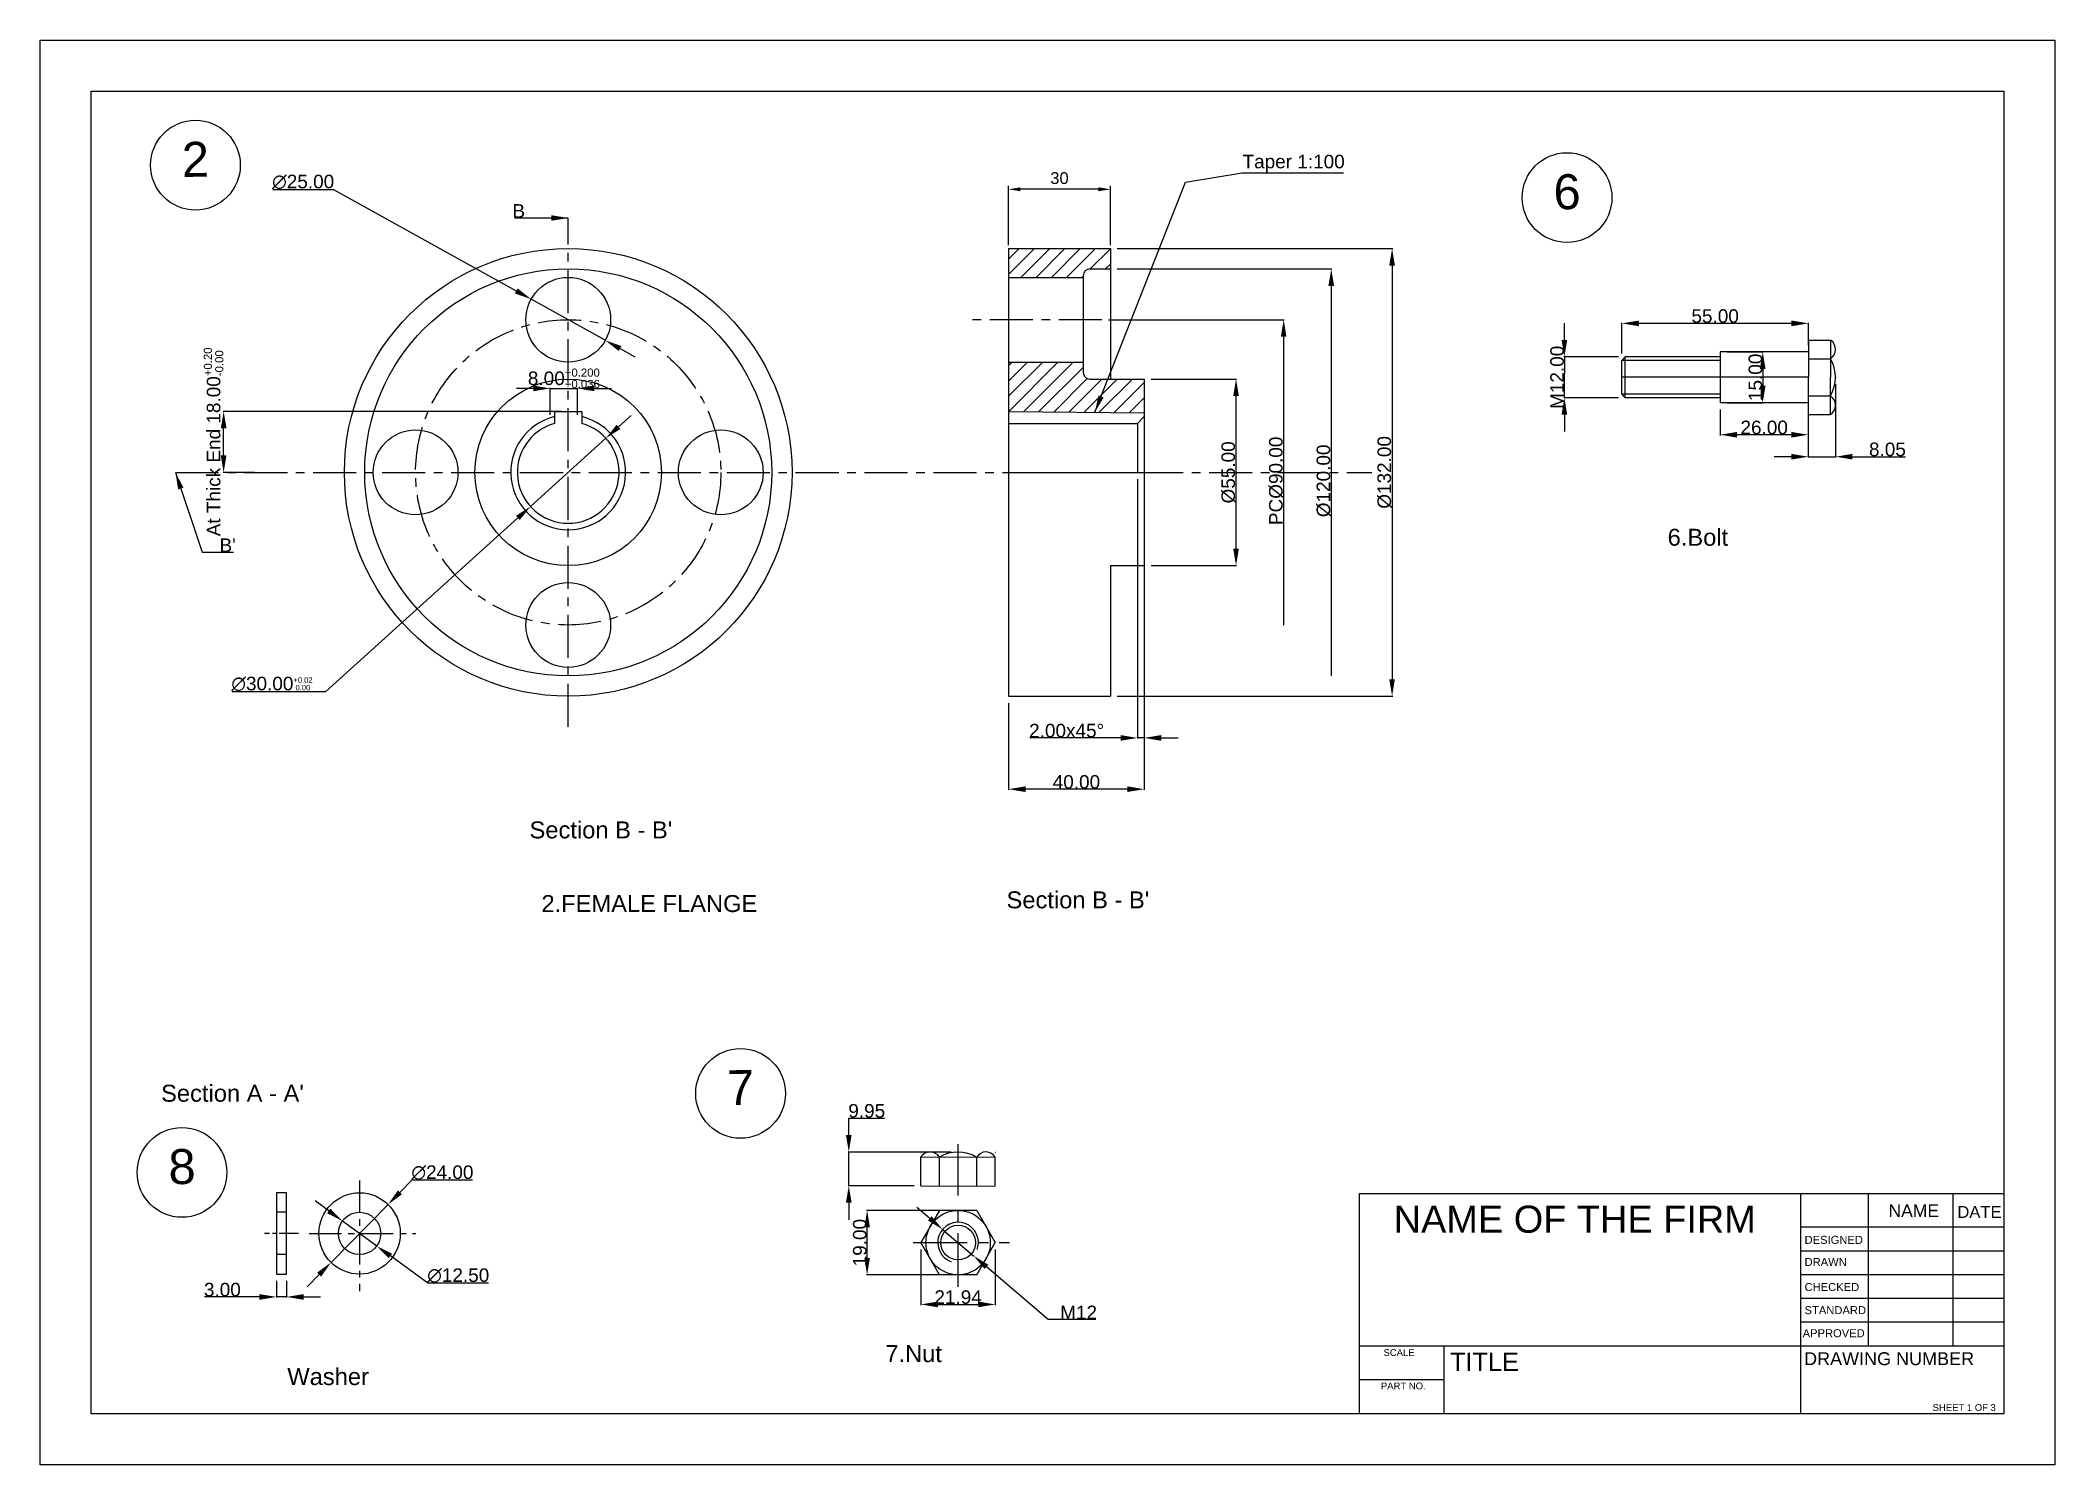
# Model space of a CAD drawing. Header units: millimetres. Extents: x 4346 to 6286, y 1372 to 1792.
# Drawn here: x 5016 to 5610, y 1372 to 1792 of the extents above; entities that cross this region are included whole.
import ezdxf

# ---------------------------------------------------------------- set-up
doc = ezdxf.new("R2010")
doc.units = ezdxf.units.MM
doc.linetypes.add('CENTER', pattern=[50.8, 31.75, -6.35, 6.35, -6.35])
doc.linetypes.add('CENTER2', pattern=[28.575, 19.05, -3.175, 3.175, -3.175])
doc.layers.add('center', color=10, linetype='CENTER')
doc.styles.get("Standard").update_dxf_attribs({"font": 'arial.ttf'})
doc.dimstyles.new('AM_ISO', dxfattribs={"dimtxt": 3.5, "dimasz": 3.5, "dimexe": 1, "dimexo": 1, "dimgap": 1.5, "dimtad": 1, "dimdsep": 46, "dimtxsty": 'Standard', "dimcen": 0, "dimclrd": 256, "dimclre": 256, "dimclrt": 2, "dimadec": 0, "dimazin": 2, "dimtp": 0.1, "dimtm": 0.1, "dimtfac": 0.71, "dimtdec": 3, "dimtmove": 0, "dimatfit": 3, "dimfxl": 1, "dimlwd": -1, "dimlwe": -1, "dimarcsym": 1})
doc.dimstyles.get("Standard").update_dxf_attribs({"dimtxt": 4, "dimasz": 5, "dimexe": 0.18, "dimexo": 2, "dimgap": 0.09, "dimtad": 1, "dimtoh": 1, "dimzin": 0, "dimdsep": 46, "dimtxsty": 'Standard', "dimcen": 0.09, "dimclrt": 2, "dimadec": 0, "dimazin": 0, "dimtfac": 1, "dimtmove": 0, "dimatfit": 3, "dimfxl": 1, "dimtolj": 1, "dimtzin": 0, "dimarcsym": 0})

msp = doc.modelspace()

# ---------------------------------------------------------------- texts
for s, p in [('2', (5057.765, 1751.222)), ('6', (5462.219, 1741.657)), ('7', (5218.519, 1477.524)), ('8', (5053.807, 1454.223))]:
    msp.add_text(s, height=10.304, rotation=1).set_placement(p)
for s, p in [('6.Bolt', (5495.783, 1642.507)), ("Section B - B'", (5160.197, 1556.221)), ('2.FEMALE FLANGE', (5163.712, 1534.499)), ("Section B - B'", (5300.851, 1535.594)), ("Section A - A'", (5051.558, 1478.571)), ('7.Nut', (5265.106, 1401.789)), ('Washer', (5088.774, 1395.029))]:
    msp.add_text(s, height=5).set_placement(p)
at = {"ltscale": 0.5}
for s, height, p in [('NAME OF THE FIRM', 8, (5415.018, 1439.941)), ('NAME', 3.6952, (5560.922, 1444.599)), ('DATE', 3.5, (5581.226, 1444.31)), ('DESIGNED', 2.3581, (5536.174, 1436.664)), ('DRAWN', 2.3581, (5536.174, 1430.139)), ('CHECKED', 2.3581, (5536.174, 1422.745)), ('STANDARD', 2.3581, (5536.174, 1415.93)), ('APPROVED', 2.3581, (5535.603, 1409.138)), ('SCALE', 2, (5412.016, 1403.604)), ('TITLE', 5.3484, (5431.605, 1399.204)), ('DRAWING NUMBER', 3.8, (5536.029, 1400.899)), ('PART NO.', 2, (5411.246, 1393.767)), ('SHEET 1 OF 3', 2, (5573.936, 1387.39))]:
    msp.add_text(s, height=height, dxfattribs=at).set_placement(p)
at = {"color": 2, "char_height": 4}
for s, insert, attachment_point in [('\\A1;Taper 1:100', (5370.444, 1752.58), 7), ('\\A1;B', (5158.871, 1739.223), 9), ("\\A1;B'", (5068.785, 1640.661), 7)]:
    msp.add_mtext(s, dxfattribs=dict(at, insert=insert, attachment_point=attachment_point))

# ---------------------------------------------------------------- blocks, each defined once
blk = doc.blocks.new('*D19')
at = {"linetype": 'ByBlock', "transparency": 16777216}
for p, q in [((5301.46, 1731.13), (5301.46, 1748.6)), ((5327.96, 1747.6), (5304.96, 1747.6)), ((5331.46, 1731.13), (5331.46, 1748.6))]:
    blk.add_line(p, q, dxfattribs=at)
at = {"transparency": 16777216}
for points in [[(5304.96, 1748.19), (5304.96, 1747.02), (5301.46, 1747.6)], [(5327.96, 1748.19), (5327.96, 1747.02), (5331.46, 1747.6)]]:
    blk.add_solid(points, dxfattribs=at)
at = {"layer": 'Defpoints', "color": 0, "transparency": 16777216}
for p in [(5301.46, 1747.6), (5301.46, 1730.13), (5331.46, 1730.13)]:
    blk.add_point(p, dxfattribs=at)
at = {"color": 2, "transparency": 16777216, "insert": (5316.46, 1750.89), "char_height": 3.5, "attachment_point": 5}
blk.add_mtext('30', dxfattribs=at)
blk = doc.blocks.new('*D20')
at = {"color": 0, "lineweight": -2, "transparency": 16777216}
for p, q in [((5343.46, 1691.63), (5368.71, 1691.63)), ((5368.53, 1641.63), (5368.53, 1686.63)), ((5343.46, 1636.63), (5368.71, 1636.63))]:
    blk.add_line(p, q, dxfattribs=at)
at = {"color": 0, "transparency": 16777216}
for points in [[(5367.7, 1686.63), (5369.37, 1686.63), (5368.53, 1691.63)], [(5367.7, 1641.63), (5369.37, 1641.63), (5368.53, 1636.63)]]:
    blk.add_solid(points, dxfattribs=at)
at = {"layer": 'Defpoints', "color": 0, "transparency": 16777216}
for p in [(5341.46, 1691.63), (5368.53, 1691.63), (5341.46, 1636.63)]:
    blk.add_point(p, dxfattribs=at)
at = {"color": 2, "transparency": 16777216, "insert": (5366.29, 1664.13), "char_height": 4, "attachment_point": 5, "rotation": 90}
blk.add_mtext('\\A1;%%C55.00', dxfattribs=at)
blk = doc.blocks.new('*D21')
at = {"color": 0, "lineweight": -2, "transparency": 16777216}
for p, q in [((5330.96, 1709.13), (5382.75, 1709.13)), ((5382.57, 1704.13), (5382.57, 1619.13))]:
    blk.add_line(p, q, dxfattribs=at)
at = {"color": 0, "transparency": 16777216}
blk.add_solid([(5381.74, 1704.13), (5383.4, 1704.13), (5382.57, 1709.13)], dxfattribs=at)
at = {"layer": 'Defpoints', "color": 0, "transparency": 16777216}
for p in [(5328.96, 1709.13), (5328.96, 1619.13), (5382.57, 1619.13)]:
    blk.add_point(p, dxfattribs=at)
at = {"color": 2, "transparency": 16777216, "insert": (5380.33, 1661.63), "char_height": 4, "attachment_point": 5, "rotation": 90}
blk.add_mtext('\\A1;PC%%C90.00', dxfattribs=at)
blk = doc.blocks.new('_None')
blk = doc.blocks.new('*D22')
at = {"color": 0, "lineweight": -2, "transparency": 16777216}
for p, q in [((5333.46, 1730.13), (5414.72, 1730.13)), ((5414.54, 1725.13), (5414.54, 1603.13)), ((5333.46, 1598.13), (5414.72, 1598.13))]:
    blk.add_line(p, q, dxfattribs=at)
at = {"color": 0, "transparency": 16777216}
for points in [[(5413.71, 1725.13), (5415.37, 1725.13), (5414.54, 1730.13)], [(5413.71, 1603.13), (5415.37, 1603.13), (5414.54, 1598.13)]]:
    blk.add_solid(points, dxfattribs=at)
at = {"layer": 'Defpoints', "color": 0, "transparency": 16777216}
for p in [(5331.46, 1730.13), (5331.46, 1598.13), (5414.54, 1598.13)]:
    blk.add_point(p, dxfattribs=at)
at = {"color": 2, "transparency": 16777216, "insert": (5412.3, 1664.13), "char_height": 4, "attachment_point": 5, "rotation": 90}
blk.add_mtext('\\A1;%%C132.00', dxfattribs=at)
blk = doc.blocks.new('*D23')
at = {"color": 0, "lineweight": -2, "transparency": 16777216}
for p, q in [((5333.46, 1724.13), (5396.79, 1724.13)), ((5396.61, 1719.13), (5396.61, 1604.13))]:
    blk.add_line(p, q, dxfattribs=at)
at = {"color": 0, "transparency": 16777216}
blk.add_solid([(5395.77, 1719.13), (5397.44, 1719.13), (5396.61, 1724.13)], dxfattribs=at)
at = {"layer": 'Defpoints', "color": 0, "transparency": 16777216}
for p in [(5331.46, 1724.13), (5331.46, 1604.13), (5396.61, 1604.13)]:
    blk.add_point(p, dxfattribs=at)
at = {"color": 2, "transparency": 16777216, "insert": (5394.36, 1661.63), "char_height": 4, "attachment_point": 5, "rotation": 90}
blk.add_mtext('\\A1;%%C120.00', dxfattribs=at)
blk = doc.blocks.new('*D24')
at = {"color": 0, "lineweight": -2, "transparency": 16777216}
for p, q in [((5341.46, 1678.59), (5341.46, 1585.66)), ((5339.46, 1662.13), (5339.46, 1585.66)), ((5334.46, 1585.84), (5307.7, 1585.84)), ((5341.46, 1585.84), (5339.46, 1585.84)), ((5346.46, 1585.84), (5351.46, 1585.84))]:
    blk.add_line(p, q, dxfattribs=at)
at = {"color": 0, "transparency": 16777216}
for points in [[(5334.46, 1586.67), (5334.46, 1585.01), (5339.46, 1585.84)], [(5346.46, 1586.67), (5346.46, 1585.01), (5341.46, 1585.84)]]:
    blk.add_solid(points, dxfattribs=at)
at = {"layer": 'Defpoints', "color": 0, "transparency": 16777216}
for p in [(5341.46, 1680.59), (5339.46, 1664.13), (5339.46, 1585.84)]:
    blk.add_point(p, dxfattribs=at)
at = {"color": 2, "transparency": 16777216, "insert": (5318.58, 1587.97), "char_height": 4, "attachment_point": 5}
blk.add_mtext('\\A1;2.00x45%%D', dxfattribs=at)
blk = doc.blocks.new('*D25')
at = {"color": 0, "lineweight": -2, "transparency": 16777216}
for p, q in [((5341.46, 1634.63), (5341.46, 1570.54)), ((5301.46, 1596.13), (5301.46, 1570.54)), ((5336.46, 1570.72), (5306.46, 1570.72))]:
    blk.add_line(p, q, dxfattribs=at)
at = {"color": 0, "transparency": 16777216}
for points in [[(5306.46, 1571.56), (5306.46, 1569.89), (5301.46, 1570.72)], [(5336.46, 1571.56), (5336.46, 1569.89), (5341.46, 1570.72)]]:
    blk.add_solid(points, dxfattribs=at)
at = {"layer": 'Defpoints', "color": 0, "transparency": 16777216}
for p in [(5341.46, 1636.63), (5301.46, 1598.13), (5301.46, 1570.72)]:
    blk.add_point(p, dxfattribs=at)
at = {"color": 2, "transparency": 16777216, "insert": (5321.46, 1572.85), "char_height": 4, "attachment_point": 5}
blk.add_mtext('\\A1;40.00', dxfattribs=at)
blk = doc.blocks.new('*D16')
at = {"color": 0, "lineweight": -2, "transparency": 16777216}
for p, q in [((5161.32, 1688.9), (5156.32, 1688.9)), ((5166.32, 1681.15), (5166.32, 1689.08)), ((5166.32, 1688.9), (5174.32, 1688.9)), ((5174.32, 1681.15), (5174.32, 1689.08)), ((5179.32, 1688.9), (5184.32, 1688.9))]:
    blk.add_line(p, q, dxfattribs=at)
at = {"color": 0, "transparency": 16777216}
for points in [[(5161.32, 1689.74), (5161.32, 1688.07), (5166.32, 1688.9)], [(5179.32, 1689.74), (5179.32, 1688.07), (5174.32, 1688.9)]]:
    blk.add_solid(points, dxfattribs=at)
at = {"layer": 'Defpoints', "color": 0, "transparency": 16777216}
for p in [(5174.32, 1688.9), (5166.32, 1679.15), (5174.32, 1679.15)]:
    blk.add_point(p, dxfattribs=at)
at = {"color": 2, "transparency": 16777216, "insert": (5170.32, 1691.88), "char_height": 4, "attachment_point": 5}
blk.add_mtext('\\A1;8.00{\\H2.4;\\S+0.200^ +0.036;}', dxfattribs=at)
blk = doc.blocks.new('*D17')
at = {"color": 0, "lineweight": -2, "transparency": 16777216}
for p, q in [((5169.6, 1682.13), (5069.82, 1682.13)), ((5070, 1669.13), (5070, 1677.13)), ((5079.11, 1664.13), (5069.82, 1664.13))]:
    blk.add_line(p, q, dxfattribs=at)
at = {"color": 0, "transparency": 16777216}
for points in [[(5069.16, 1677.13), (5070.83, 1677.13), (5070, 1682.13)], [(5069.16, 1669.13), (5070.83, 1669.13), (5070, 1664.13)]]:
    blk.add_solid(points, dxfattribs=at)
at = {"layer": 'Defpoints', "color": 0, "transparency": 16777216}
for p in [(5070, 1682.13), (5171.6, 1682.13), (5081.11, 1664.13)]:
    blk.add_point(p, dxfattribs=at)
at = {"color": 2, "transparency": 16777216, "insert": (5067.02, 1673.13), "char_height": 4, "attachment_point": 5, "rotation": 90}
blk.add_mtext('\\A1;At Thick End 18.00{\\H2.4;\\S+0.20^ -0.00;}', dxfattribs=at)
blk = doc.blocks.new('*D18')
at = {"color": 0, "lineweight": -2, "transparency": 16777216}
for p, q in [((5186.43, 1677.55), (5190.14, 1680.9)), ((5182.72, 1674.2), (5160.48, 1654.07)), ((5100.15, 1599.5), (5156.77, 1650.72)), ((5072.48, 1599.5), (5100.15, 1599.5))]:
    blk.add_line(p, q, dxfattribs=at)
at = {"color": 0, "transparency": 16777216}
for points in [[(5185.87, 1678.17), (5186.99, 1676.93), (5182.72, 1674.2)], [(5156.21, 1651.33), (5157.33, 1650.1), (5160.48, 1654.07)]]:
    blk.add_solid(points, dxfattribs=at)
at = {"layer": 'Defpoints', "color": 0, "transparency": 16777216}
for p in [(5182.72, 1674.2), (5160.48, 1654.07)]:
    blk.add_point(p, dxfattribs=at)
at = {"color": 2, "transparency": 16777216, "insert": (5084.24, 1601.74), "char_height": 4, "attachment_point": 5}
blk.add_mtext('\\A1;∅30.00{\\H1.6;\\S+0.02^  0.00;}', dxfattribs=at)
blk = doc.blocks.new('*D26')
at = {"color": 0, "lineweight": -2, "transparency": 16777216}
for p, q in [((5084.52, 1747.53), (5102.44, 1747.53)), ((5102.44, 1747.53), (5156.3, 1717.63)), ((5182.53, 1703.07), (5160.67, 1715.2)), ((5186.9, 1700.64), (5191.27, 1698.21))]:
    blk.add_line(p, q, dxfattribs=at)
at = {"color": 0, "transparency": 16777216}
for points in [[(5156.7, 1718.36), (5155.89, 1716.9), (5160.67, 1715.2)], [(5187.3, 1701.37), (5186.49, 1699.91), (5182.53, 1703.07)]]:
    blk.add_solid(points, dxfattribs=at)
at = {"layer": 'Defpoints', "color": 0, "transparency": 16777216}
for p in [(5160.67, 1715.2), (5182.53, 1703.07)]:
    blk.add_point(p, dxfattribs=at)
at = {"color": 2, "transparency": 16777216, "insert": (5093.44, 1749.77), "char_height": 4, "attachment_point": 5}
blk.add_mtext('\\A1;∅25.00', dxfattribs=at)
blk = doc.blocks.new('*U39')
at = {"color": 0, "linetype": 'CENTER2', "ltscale": 0.3, "transparency": 16777216}
blk.add_line((5, 0), (-5, 0), dxfattribs=at)
blk = doc.blocks.new('*D40')
at = {"color": 0, "lineweight": -2, "transparency": 16777216}
for p, q in [((5125.49, 1455.41), (5121.99, 1451.85)), ((5143.42, 1455.41), (5125.49, 1455.41)), ((5101.66, 1431.16), (5118.48, 1448.28)), ((5098.15, 1427.6), (5094.65, 1424.03))]:
    blk.add_line(p, q, dxfattribs=at)
at = {"color": 0, "transparency": 16777216}
for points in [[(5121.39, 1452.43), (5122.58, 1451.26), (5118.48, 1448.28)], [(5097.56, 1428.18), (5098.75, 1427.01), (5101.66, 1431.16)]]:
    blk.add_solid(points, dxfattribs=at)
at = {"layer": 'Defpoints', "color": 0, "transparency": 16777216}
for p in [(5118.48, 1448.28), (5101.66, 1431.16)]:
    blk.add_point(p, dxfattribs=at)
at = {"color": 2, "transparency": 16777216, "insert": (5134.5, 1457.66), "char_height": 4, "attachment_point": 5}
blk.add_mtext('\\A1;∅24.00', dxfattribs=at)
blk = doc.blocks.new('*D41')
at = {"color": 0, "lineweight": -2, "transparency": 16777216}
for p, q in [((5100.98, 1446.35), (5096.94, 1449.3)), ((5105.02, 1443.41), (5115.12, 1436.04)), ((5130.16, 1425.06), (5119.16, 1433.09)), ((5148.09, 1425.06), (5130.16, 1425.06))]:
    blk.add_line(p, q, dxfattribs=at)
at = {"color": 0, "transparency": 16777216}
for points in [[(5101.47, 1447.03), (5100.49, 1445.68), (5105.02, 1443.41)], [(5119.65, 1433.76), (5118.67, 1432.42), (5115.12, 1436.04)]]:
    blk.add_solid(points, dxfattribs=at)
at = {"layer": 'Defpoints', "color": 0, "transparency": 16777216}
for p in [(5105.02, 1443.41), (5115.12, 1436.04)]:
    blk.add_point(p, dxfattribs=at)
at = {"color": 2, "transparency": 16777216, "insert": (5139.17, 1427.3), "char_height": 4, "attachment_point": 5}
blk.add_mtext('\\A1;∅12.50', dxfattribs=at)
blk = doc.blocks.new('*D42')
at = {"color": 0, "lineweight": -2, "transparency": 16777216}
for p, q in [((5085.57, 1425.72), (5085.57, 1420.83)), ((5088.57, 1425.72), (5088.57, 1420.83)), ((5080.57, 1421.01), (5064.35, 1421.01)), ((5088.57, 1421.01), (5085.57, 1421.01)), ((5093.57, 1421.01), (5098.57, 1421.01))]:
    blk.add_line(p, q, dxfattribs=at)
at = {"color": 0, "transparency": 16777216}
for points in [[(5080.57, 1421.84), (5080.57, 1420.18), (5085.57, 1421.01)], [(5093.57, 1421.84), (5093.57, 1420.18), (5088.57, 1421.01)]]:
    blk.add_solid(points, dxfattribs=at)
at = {"layer": 'Defpoints', "color": 0, "transparency": 16777216}
for p in [(5085.57, 1427.72), (5088.57, 1427.72), (5088.57, 1421.01)]:
    blk.add_point(p, dxfattribs=at)
at = {"color": 2, "transparency": 16777216, "insert": (5069.62, 1423.14), "char_height": 4, "attachment_point": 5}
blk.add_mtext('\\A1;3.00', dxfattribs=at)
blk = doc.blocks.new('*U44')
at = {"color": 0, "linetype": 'Continuous'}
for p, q in [((-9.5, 5.48), (0, 10.97)), ((9.5, 5.48), (0, 10.97)), ((-9.5, -5.48), (-9.5, 5.48)), ((9.5, -5.48), (9.5, 5.48)), ((-9.5, -5.48), (0, -10.97)), ((9.5, -5.48), (0, -10.97))]:
    blk.add_line(p, q, dxfattribs=at)
for radius in [9.5, 5.12]:
    blk.add_circle((0, 0), radius, dxfattribs=at)
blk.add_arc((0, 0), 6, 250, 160, dxfattribs=at)
blk = doc.blocks.new('*D45')
at = {"color": 0, "lineweight": -2, "transparency": 16777216}
for p, q in [((5511.26, 1682.66), (5511.26, 1675.05)), ((5537.26, 1682.66), (5537.26, 1675.05)), ((5532.26, 1675.23), (5516.26, 1675.23))]:
    blk.add_line(p, q, dxfattribs=at)
at = {"color": 0, "transparency": 16777216}
for points in [[(5516.26, 1676.06), (5516.26, 1674.39), (5511.26, 1675.23)], [(5532.26, 1676.06), (5532.26, 1674.39), (5537.26, 1675.23)]]:
    blk.add_solid(points, dxfattribs=at)
at = {"layer": 'Defpoints', "color": 0, "transparency": 16777216}
for p in [(5511.26, 1684.66), (5537.26, 1684.66), (5511.26, 1675.23)]:
    blk.add_point(p, dxfattribs=at)
at = {"color": 2, "transparency": 16777216, "insert": (5524.26, 1677.36), "char_height": 4, "attachment_point": 5}
blk.add_mtext('\\A1;26.00', dxfattribs=at)
blk = doc.blocks.new('*D46')
at = {"color": 0, "lineweight": -2, "transparency": 16777216}
for p, q in [((5482.3, 1699.16), (5482.3, 1708.25)), ((5532.3, 1708.07), (5487.3, 1708.07)), ((5537.3, 1701.66), (5537.3, 1708.25))]:
    blk.add_line(p, q, dxfattribs=at)
at = {"color": 0, "transparency": 16777216}
for points in [[(5487.3, 1708.91), (5487.3, 1707.24), (5482.3, 1708.07)], [(5532.3, 1708.91), (5532.3, 1707.24), (5537.3, 1708.07)]]:
    blk.add_solid(points, dxfattribs=at)
at = {"layer": 'Defpoints', "color": 0, "transparency": 16777216}
for p in [(5482.3, 1708.07), (5537.3, 1699.66), (5482.3, 1697.16)]:
    blk.add_point(p, dxfattribs=at)
at = {"color": 2, "transparency": 16777216, "insert": (5509.8, 1710.2), "char_height": 4, "attachment_point": 5}
blk.add_mtext('\\A1;55.00', dxfattribs=at)
blk = doc.blocks.new('*D47')
at = {"color": 0, "lineweight": -2, "transparency": 16777216}
for p, q in [((5465.35, 1703.16), (5465.35, 1708.16)), ((5481.3, 1698.16), (5465.17, 1698.16)), ((5465.35, 1698.16), (5465.35, 1693.16)), ((5465.35, 1691.16), (5465.35, 1693.16)), ((5465.35, 1686.16), (5465.35, 1691.16)), ((5481.3, 1686.16), (5465.17, 1686.16)), ((5465.35, 1681.16), (5465.35, 1676.16))]:
    blk.add_line(p, q, dxfattribs=at)
at = {"color": 0, "transparency": 16777216}
for points in [[(5464.51, 1703.16), (5466.18, 1703.16), (5465.35, 1698.16)], [(5464.51, 1681.16), (5466.18, 1681.16), (5465.35, 1686.16)]]:
    blk.add_solid(points, dxfattribs=at)
at = {"layer": 'Defpoints', "color": 0, "transparency": 16777216}
for p in [(5465.35, 1698.16), (5483.3, 1698.16), (5483.3, 1686.16)]:
    blk.add_point(p, dxfattribs=at)
at = {"color": 2, "transparency": 16777216, "insert": (5463.21, 1692.16), "char_height": 4, "attachment_point": 5, "rotation": 90}
blk.add_mtext('\\A1;M12.00', dxfattribs=at)
blk = doc.blocks.new('*D48')
at = {"color": 0, "lineweight": -2, "transparency": 16777216}
for p, q in [((5513.33, 1699.66), (5524, 1699.66)), ((5523.82, 1694.66), (5523.82, 1689.66)), ((5513.26, 1684.66), (5524, 1684.66))]:
    blk.add_line(p, q, dxfattribs=at)
at = {"color": 0, "transparency": 16777216}
for points in [[(5522.99, 1694.66), (5524.66, 1694.66), (5523.82, 1699.66)], [(5522.99, 1689.66), (5524.66, 1689.66), (5523.82, 1684.66)]]:
    blk.add_solid(points, dxfattribs=at)
at = {"layer": 'Defpoints', "color": 0, "transparency": 16777216}
for p in [(5511.33, 1699.66), (5511.26, 1684.66), (5523.82, 1684.66)]:
    blk.add_point(p, dxfattribs=at)
at = {"color": 2, "transparency": 16777216, "insert": (5521.69, 1692.16), "char_height": 4, "attachment_point": 5, "rotation": 90}
blk.add_mtext('\\A1;15.00', dxfattribs=at)
blk = doc.blocks.new('*D49')
at = {"color": 0, "lineweight": -2, "transparency": 16777216}
for p, q in [((5545.3, 1690.14), (5545.3, 1668.57)), ((5537.25, 1679.19), (5537.25, 1668.57)), ((5532.25, 1668.75), (5527.25, 1668.75)), ((5537.25, 1668.75), (5545.3, 1668.75)), ((5550.3, 1668.75), (5565.9, 1668.75))]:
    blk.add_line(p, q, dxfattribs=at)
at = {"color": 0, "transparency": 16777216}
for points in [[(5532.25, 1669.59), (5532.25, 1667.92), (5537.25, 1668.75)], [(5550.3, 1669.59), (5550.3, 1667.92), (5545.3, 1668.75)]]:
    blk.add_solid(points, dxfattribs=at)
at = {"layer": 'Defpoints', "color": 0, "transparency": 16777216}
for p in [(5545.3, 1692.14), (5537.25, 1681.19), (5545.3, 1668.75)]:
    blk.add_point(p, dxfattribs=at)
at = {"color": 2, "transparency": 16777216, "insert": (5560.6, 1670.89), "char_height": 4, "attachment_point": 5}
blk.add_mtext('\\A1;8.05', dxfattribs=at)
blk = doc.blocks.new('*D50')
at = {"color": 0, "lineweight": -2, "transparency": 16777216}
for p, q in [((5254.33, 1468.73), (5254.33, 1473.73)), ((5254.33, 1473.73), (5264.84, 1473.73)), ((5284.53, 1463.73), (5254.15, 1463.73)), ((5254.33, 1453.78), (5254.33, 1463.73)), ((5273.6, 1453.78), (5254.15, 1453.78)), ((5254.33, 1448.78), (5254.33, 1443.78))]:
    blk.add_line(p, q, dxfattribs=at)
at = {"color": 0, "transparency": 16777216}
for points in [[(5253.5, 1468.73), (5255.17, 1468.73), (5254.33, 1463.73)], [(5253.5, 1448.78), (5255.17, 1448.78), (5254.33, 1453.78)]]:
    blk.add_solid(points, dxfattribs=at)
at = {"layer": 'Defpoints', "color": 0, "transparency": 16777216}
for p in [(5254.33, 1463.73), (5286.53, 1463.73), (5275.6, 1453.78)]:
    blk.add_point(p, dxfattribs=at)
at = {"color": 2, "transparency": 16777216, "insert": (5259.63, 1475.86), "char_height": 4, "attachment_point": 5}
blk.add_mtext('\\A1;9.95', dxfattribs=at)
blk = doc.blocks.new('*D51')
at = {"color": 0, "lineweight": -2, "transparency": 16777216}
for p, q in [((5284.57, 1446.52), (5259.56, 1446.52)), ((5259.74, 1432.52), (5259.74, 1441.52)), ((5284.57, 1427.52), (5259.56, 1427.52))]:
    blk.add_line(p, q, dxfattribs=at)
at = {"color": 0, "transparency": 16777216}
for points in [[(5258.9, 1441.52), (5260.57, 1441.52), (5259.74, 1446.52)], [(5258.9, 1432.52), (5260.57, 1432.52), (5259.74, 1427.52)]]:
    blk.add_solid(points, dxfattribs=at)
at = {"layer": 'Defpoints', "color": 0, "transparency": 16777216}
for p in [(5259.74, 1446.52), (5286.57, 1446.52), (5286.57, 1427.52)]:
    blk.add_point(p, dxfattribs=at)
at = {"color": 2, "transparency": 16777216, "insert": (5257.6, 1437.02), "char_height": 4, "attachment_point": 5, "rotation": 90}
blk.add_mtext('\\A1;19.00', dxfattribs=at)
blk = doc.blocks.new('*D52')
at = {"color": 0, "lineweight": -2, "transparency": 16777216}
for p, q in [((5275.6, 1435.02), (5275.6, 1418.62)), ((5297.54, 1435.02), (5297.54, 1418.62)), ((5280.6, 1418.8), (5292.54, 1418.8))]:
    blk.add_line(p, q, dxfattribs=at)
at = {"color": 0, "transparency": 16777216}
for points in [[(5280.6, 1419.64), (5280.6, 1417.97), (5275.6, 1418.8)], [(5292.54, 1419.64), (5292.54, 1417.97), (5297.54, 1418.8)]]:
    blk.add_solid(points, dxfattribs=at)
at = {"layer": 'Defpoints', "color": 0, "transparency": 16777216}
for p in [(5275.6, 1437.02), (5297.54, 1437.02), (5297.54, 1418.8)]:
    blk.add_point(p, dxfattribs=at)
at = {"color": 2, "transparency": 16777216, "insert": (5286.57, 1420.93), "char_height": 4, "attachment_point": 5}
blk.add_mtext('\\A1;21.94', dxfattribs=at)
blk = doc.blocks.new('*D53')
at = {"color": 0, "lineweight": -2, "transparency": 16777216}
for p, q in [((5278.21, 1444.17), (5274.41, 1447.42)), ((5282.01, 1440.92), (5291.13, 1433.12)), ((5313.1, 1414.35), (5294.93, 1429.87)), ((5327.18, 1414.35), (5313.1, 1414.35))]:
    blk.add_line(p, q, dxfattribs=at)
blk.add_arc((5286.57, 1437.02), 6, 317.75363, 320.90141, dxfattribs=at)
at = {"color": 0, "transparency": 16777216}
for points in [[(5278.75, 1444.8), (5277.67, 1443.54), (5282.01, 1440.92)], [(5295.48, 1430.51), (5294.39, 1429.24), (5291.13, 1433.12)]]:
    blk.add_solid(points, dxfattribs=at)
at = {"layer": 'Defpoints', "color": 0, "transparency": 16777216}
for p in [(5282.01, 1440.92), (5291.13, 1433.12)]:
    blk.add_point(p, dxfattribs=at)
at = {"color": 2, "transparency": 16777216, "insert": (5322.1, 1416.44), "char_height": 4, "attachment_point": 5}
blk.add_mtext('\\A1;M12', dxfattribs=at)

# ---------------------------------------------------------------- dimensions: what is measured, and where the dimension line sits
for p1, p2, picture, middle in [((5182.528, 1703.065), (5160.67, 1715.2), '*D26', (5093.436, 1747.525)), ((5105.022, 1443.407), (5115.119, 1436.039), '*D41', (5139.171, 1425.06))]:
    dim = msp.add_diameter_dim_2p(p1=p1, p2=p2, dimstyle='Standard')
    dim.commit()
    dim.dimension.update_dxf_attribs({"geometry": picture, "text_midpoint": middle, "dimtype": 163})
for base, p1, p2, angle, dimstyle, picture, middle in [((5301.461, 1747.605), (5331.461, 1730.133), (5301.461, 1730.133), 180, 'AM_ISO', '*D19', (5316.461, 1750.893)), ((5523.823, 1684.662), (5511.33, 1699.662), (5511.263, 1684.662), 90, 'Standard', '*D48', (5521.691, 1692.162)), ((5301.461, 1570.723), (5341.461, 1636.633), (5301.461, 1598.133), 180, 'Standard', '*D25', (5321.461, 1572.855)), ((5254.334, 1463.728), (5275.604, 1453.777), (5286.532, 1463.728), 90, 'Standard', '*D50', (5259.634, 1475.86)), ((5259.735, 1446.521), (5286.573, 1427.521), (5286.573, 1446.521), 90, 'Standard', '*D51', (5257.603, 1437.021))]:
    dim = msp.add_linear_dim(base=base, p1=p1, p2=p2, angle=angle, dimstyle=dimstyle)
    dim.commit()
    dim.dimension.update_dxf_attribs({"geometry": picture, "text_midpoint": middle})
for base, p1, p2, text, override, picture, middle in [((5414.541, 1598.133), (5331.461, 1730.133), (5331.461, 1598.133), '%%C<>', {"dimpost": '', "dimtp": 0, "dimtm": 0, "dimtdec": 2, "dimtzin": 0}, '*D22', (5414.541, 1664.133)), ((5396.606, 1604.133), (5331.461, 1724.133), (5331.461, 1604.133), '%%C<>', {"dimpost": '', "dimblk2": 'None', "dimsah": 1, "dimse2": 1}, '*D23', (5396.606, 1661.633)), ((5382.571, 1619.133), (5328.961, 1709.133), (5328.961, 1619.133), 'PC%%C<>', {"dimpost": '', "dimblk2": 'None', "dimsah": 1, "dimse2": 1}, '*D21', (5382.571, 1661.633)), ((5069.996, 1682.133), (5081.112, 1664.133), (5171.599, 1682.133), 'At Thick End <>', {"dimpost": '', "dimtol": 1, "dimtp": 0.2, "dimtm": 1e-09, "dimtfac": 0.6}, '*D17', (5069.996, 1673.133))]:
    dim = msp.add_linear_dim(base=base, p1=p1, p2=p2, angle=90, text=text, dimstyle='Standard', override=override)
    dim.commit()
    dim.dimension.update_dxf_attribs({"geometry": picture, "text_midpoint": middle, "dimtype": 160})
for base, p1, p2, picture, middle in [((5482.297, 1708.072), (5537.297, 1699.662), (5482.297, 1697.162), '*D46', (5509.797, 1710.204)), ((5545.297, 1668.754), (5537.248, 1681.193), (5545.297, 1692.14), '*D49', (5560.599, 1670.886)), ((5511.263, 1675.225), (5537.263, 1684.662), (5511.263, 1684.662), '*D45', (5524.263, 1677.358)), ((5297.543, 1418.802), (5275.604, 1437.021), (5297.543, 1437.021), '*D52', (5286.573, 1420.934))]:
    dim = msp.add_linear_dim(base=base, p1=p1, p2=p2, dimstyle='Standard')
    dim.commit()
    dim.dimension.update_dxf_attribs({"geometry": picture, "text_midpoint": middle})
for base, p1, p2, angle, text, picture, middle in [((5465.347, 1698.162), (5483.297, 1686.162), (5483.297, 1698.162), 90, 'M<>', '*D47', (5465.347, 1692.162)), ((5339.461, 1585.84), (5341.461, 1680.589), (5339.461, 1664.133), 180, '<>x45%%D', '*D24', (5318.578, 1585.84))]:
    dim = msp.add_linear_dim(base=base, p1=p1, p2=p2, angle=angle, text=text, dimstyle='Standard')
    dim.commit()
    dim.dimension.update_dxf_attribs({"geometry": picture, "text_midpoint": middle, "dimtype": 160})
dim = msp.add_linear_dim(base=(5174.318, 1688.904), p1=(5166.318, 1679.147), p2=(5174.318, 1679.147), dimstyle='Standard', override={"dimgap": 0.09, "dimtol": 1, "dimlim": 0, "dimtp": 0.2, "dimtm": -0.036, "dimtfac": 0.6, "dimtdec": 3})
dim.commit()
dim.dimension.update_dxf_attribs({"geometry": '*D16', "text_midpoint": (5170.318, 1688.904), "dimtype": 160})
dim = msp.add_linear_dim(base=(5368.535, 1691.633), p1=(5341.461, 1636.633), p2=(5341.461, 1691.633), angle=90, text='%%C<>', dimstyle='Standard', override={"dimpost": ''})
dim.commit()
dim.dimension.update_dxf_attribs({"geometry": '*D20', "text_midpoint": (5366.291, 1664.133)})
dim = msp.add_diameter_dim_2p(p1=(5182.723, 1674.196), p2=(5160.476, 1654.069), dimstyle='Standard', override={"dimgap": 0.09, "dimtol": 1, "dimlim": 0, "dimtp": 0.02, "dimtm": 0, "dimtfac": 0.4})
dim.commit()
dim.dimension.update_dxf_attribs({"geometry": '*D18', "text_midpoint": (5084.243, 1599.497), "dimtype": 163})
dim = msp.add_diameter_dim_2p(p1=(5101.659, 1431.164), p2=(5118.482, 1448.281), dimstyle='Standard')
dim.commit()
dim.dimension.update_dxf_attribs({"geometry": '*D40', "text_midpoint": (5134.499, 1457.658)})
dim = msp.add_diameter_dim_2p(p1=(5282.013, 1440.92), p2=(5291.134, 1433.122), text='M12', dimstyle='Standard', override={"dimpost": ''})
dim.commit()
dim.dimension.update_dxf_attribs({"geometry": '*D53', "text_midpoint": (5322.104, 1414.346), "dimtype": 163})
dim = msp.add_linear_dim(base=(5088.569, 1421.009), p1=(5085.569, 1427.723), p2=(5088.569, 1427.723), dimstyle='Standard')
dim.commit()
dim.dimension.update_dxf_attribs({"geometry": '*D42', "text_midpoint": (5069.622, 1421.009), "dimtype": 160})

# ---------------------------------------------------------------- hatches: boundary and pattern name
at = {"ltscale": 0.5}
h = msp.add_hatch(dxfattribs=at)
h.set_pattern_fill('ANSI31', color=256)
h.set_pattern_definition([(45, (1488.6284, -92.237), (-2.245064, 2.245064), [])])
h.paths.add_polyline_path([(5301.461, 1730.133), (5301.461, 1721.633), (5323.461, 1721.633), (5323.461, 1722.133, -0.4142136), (5325.461, 1724.133), (5331.461, 1724.133), (5331.461, 1730.133)])
h.paths.add_polyline_path([(5341.461, 1681.733), (5341.461, 1691.633), (5325.461, 1691.633, -0.4142136), (5323.461, 1693.633), (5323.461, 1696.633), (5301.461, 1696.633), (5301.461, 1682.133)])

# ---------------------------------------------------------------- linework, layer by layer
for p, q in [((5301.461, 1730.133), (5331.461, 1730.133)), ((5301.461, 1730.133), (5301.461, 1598.133)), ((5331.461, 1730.133), (5331.461, 1691.633)), ((5325.461, 1724.133), (5331.461, 1724.133)), ((5301.461, 1721.633), (5323.461, 1721.633)), ((5323.461, 1722.133), (5323.461, 1693.633)), ((5511.33, 1699.662), (5511.263, 1684.662)), ((5537.297, 1699.662), (5511.33, 1699.662)), ((5537.346, 1703.132), (5537.248, 1681.193)), ((5537.346, 1703.132), (5543.846, 1703.132)), ((5543.846, 1703.139), (5543.748, 1681.193)), ((5301.461, 1696.633), (5323.461, 1696.633)), ((5482.297, 1697.162), (5483.297, 1698.162)), ((5482.297, 1687.162), (5482.297, 1697.162)), ((5511.323, 1697.162), (5482.297, 1697.162)), ((5511.323, 1698.162), (5483.297, 1698.162)), ((5483.297, 1686.162), (5483.297, 1698.162)), ((5537.321, 1697.647), (5543.821, 1697.647)), ((5325.461, 1691.633), (5341.461, 1691.633)), ((5341.461, 1691.633), (5341.461, 1636.633)), ((5537.297, 1692.162), (5482.297, 1692.162)), ((5511.27, 1687.162), (5482.297, 1687.162)), ((5483.297, 1686.162), (5482.297, 1687.162)), ((5545.297, 1692.171), (5545.297, 1692.14)), ((5167.599, 1682.133), (5175.599, 1682.133)), ((5167.599, 1682.133), (5167.599, 1678.589)), ((5175.599, 1682.133), (5175.599, 1678.589)), ((5301.461, 1682.133), (5341.461, 1681.733)), ((5511.27, 1686.162), (5483.297, 1686.162)), ((5537.263, 1684.662), (5511.263, 1684.662)), ((5537.248, 1681.193), (5543.748, 1681.193)), ((5537.272, 1686.678), (5543.772, 1686.678)), ((5301.461, 1678.589), (5339.461, 1678.589)), ((5339.461, 1678.589), (5341.461, 1680.589)), ((5339.461, 1678.589), (5339.461, 1664.133)), ((5301.461, 1664.133), (5341.461, 1664.133)), ((5331.461, 1636.633), (5341.461, 1636.633)), ((5331.461, 1636.633), (5331.461, 1598.133)), ((5301.461, 1598.133), (5331.461, 1598.133)), ((5275.597, 1462.276), (5297.543, 1462.179)), ((5275.604, 1453.777), (5275.604, 1462.276)), ((5281.089, 1453.752), (5281.089, 1462.252)), ((5286.565, 1463.728), (5286.596, 1463.728)), ((5292.058, 1453.703), (5292.058, 1462.203)), ((5297.543, 1463.679), (5297.588, 1463.679)), ((5297.543, 1453.679), (5297.543, 1462.179)), ((5275.604, 1453.777), (5297.543, 1453.679)), ((5088.569, 1445.973), (5085.569, 1445.973)), ((5088.569, 1433.473), (5085.569, 1433.473))]:
    msp.add_line(p, q)
for p, q in [((5404.931, 1386.539), (5404.931, 1451.539)), ((5404.931, 1451.539), (5594.931, 1451.539)), ((5534.931, 1451.539), (5534.931, 1386.539)), ((5554.931, 1451.539), (5554.931, 1406.539)), ((5579.931, 1451.539), (5579.931, 1406.539)), ((5594.931, 1451.539), (5594.931, 1386.539)), ((5594.931, 1441.539), (5534.931, 1441.539)), ((5594.931, 1434.539), (5534.931, 1434.539)), ((5594.931, 1427.539), (5534.931, 1427.539)), ((5594.931, 1420.539), (5534.931, 1420.539)), ((5594.931, 1413.539), (5534.931, 1413.539)), ((5594.931, 1406.539), (5404.931, 1406.539)), ((5429.931, 1386.539), (5429.931, 1406.539)), ((5429.931, 1396.539), (5404.931, 1396.539)), ((5594.931, 1386.539), (5404.931, 1386.539))]:
    msp.add_line(p, q, dxfattribs=at)
for points in [[(5609.931, 1371.539), (5015.931, 1371.539), (5015.931, 1791.539), (5609.931, 1791.539)], [(5594.931, 1386.539), (5030.931, 1386.539), (5030.931, 1776.539), (5594.931, 1776.539)]]:
    msp.add_lwpolyline(points, close=True, dxfattribs=at)
msp.add_lwpolyline([(5085.569, 1427.723), (5088.569, 1427.723), (5088.569, 1451.723), (5085.569, 1451.723)], close=True)
for centre, radius in [((5061.675, 1754.715), 13.231), ((5466.128, 1745.149), 13.231), ((5171.599, 1664.133), 66), ((5171.599, 1664.133), 60), ((5171.599, 1709.133), 12.5), ((5171.599, 1664.133), 27.5), ((5126.599, 1664.133), 12.5), ((5216.599, 1664.133), 12.5), ((5171.599, 1619.133), 12.5), ((5222.428, 1481.016), 13.231), ((5057.716, 1457.716), 13.231), ((5110.07, 1439.723), 12), ((5110.07, 1439.723), 6.25)]:
    msp.add_circle(centre, radius)
for centre, radius, start, end in [((5325.461, 1722.133), 2, 90, 180), ((5542.051, 1700.398), 3.271, 302.772094, 56.717869), ((5325.461, 1693.633), 2, 180, 270), ((5534.519, 1692.204), 10.778, 329.154358, 30.335605), ((5542.132, 1683.942), 3.189, 300.435889, 59.054074), ((5171.599, 1664.133), 16.936, 103.661402, 76.338598), ((5171.599, 1664.133), 15, 105.46601, 74.53399), ((5278.338, 1460.481), 3.271, 32.772094, 146.717869), ((5286.532, 1452.95), 10.778, 59.154358, 120.335605), ((5294.793, 1460.563), 3.189, 30.435889, 149.054074)]:
    msp.add_arc(centre, radius, start, end)
at = {"layer": 'center', "ltscale": 0.4}
for p, q in [((5171.599, 1589.133), (5171.599, 1739.133)), ((5328.961, 1709.133), (5288.961, 1709.133)), ((5055.773, 1664.133), (5408.607, 1664.133))]:
    msp.add_line(p, q, dxfattribs=at)
at = {"layer": 'center', "ltscale": 0.5}
for p, q in [((5286.573, 1450.962), (5286.573, 1466.101)), ((5286.573, 1423.954), (5286.573, 1447.832)), ((5273.32, 1437.021), (5301.717, 1437.021))]:
    msp.add_line(p, q, dxfattribs=at)
at = {"layer": 'center', "ltscale": 0.3}
for p, q in [((5110.07, 1455.338), (5110.07, 1422.752)), ((5095.239, 1439.723), (5126.708, 1439.723))]:
    msp.add_line(p, q, dxfattribs=at)
at = {"layer": 'center', "ltscale": 0.4}
msp.add_circle((5171.599, 1664.133), 45, dxfattribs=at)

# ---------------------------------------------------------------- block references
at = {"rotation": 90}
msp.add_blockref('*U44', (5286.573, 1437.021), dxfattribs=at)
at = {"color": 1, "linetype": 'CENTER2', "ltscale": 0.3}
msp.add_blockref('*U39', (5087.069, 1439.723), dxfattribs=at)

msp.set_redraw_order([(e.dxf.handle, doc.entitydb.next_handle()) for e in msp.query("TEXT MTEXT ATTDEF DIMENSION ARC_DIMENSION")])  # texts and dimensions are drawn at this point

# ---------------------------------------------------------------- leaders
at = {"annotation_type": 0, "has_hookline": 1}
for points, hookline_direction, text_width in [([(5326.898, 1681.878), (5353.592, 1749.657), (5370.354, 1752.49)], 0, 29.735), ([(5171.599, 1739.133), (5158.961, 1739.133)], 1, 3.02), ([(5055.773, 1664.133), (5063.699, 1640.571), (5068.699, 1640.571)], 0, 4.123)]:
    msp.add_leader(points, dimstyle='Standard', dxfattribs=dict(at, hookline_direction=hookline_direction, text_width=text_width))

doc.saveas('drawing.dxf')
